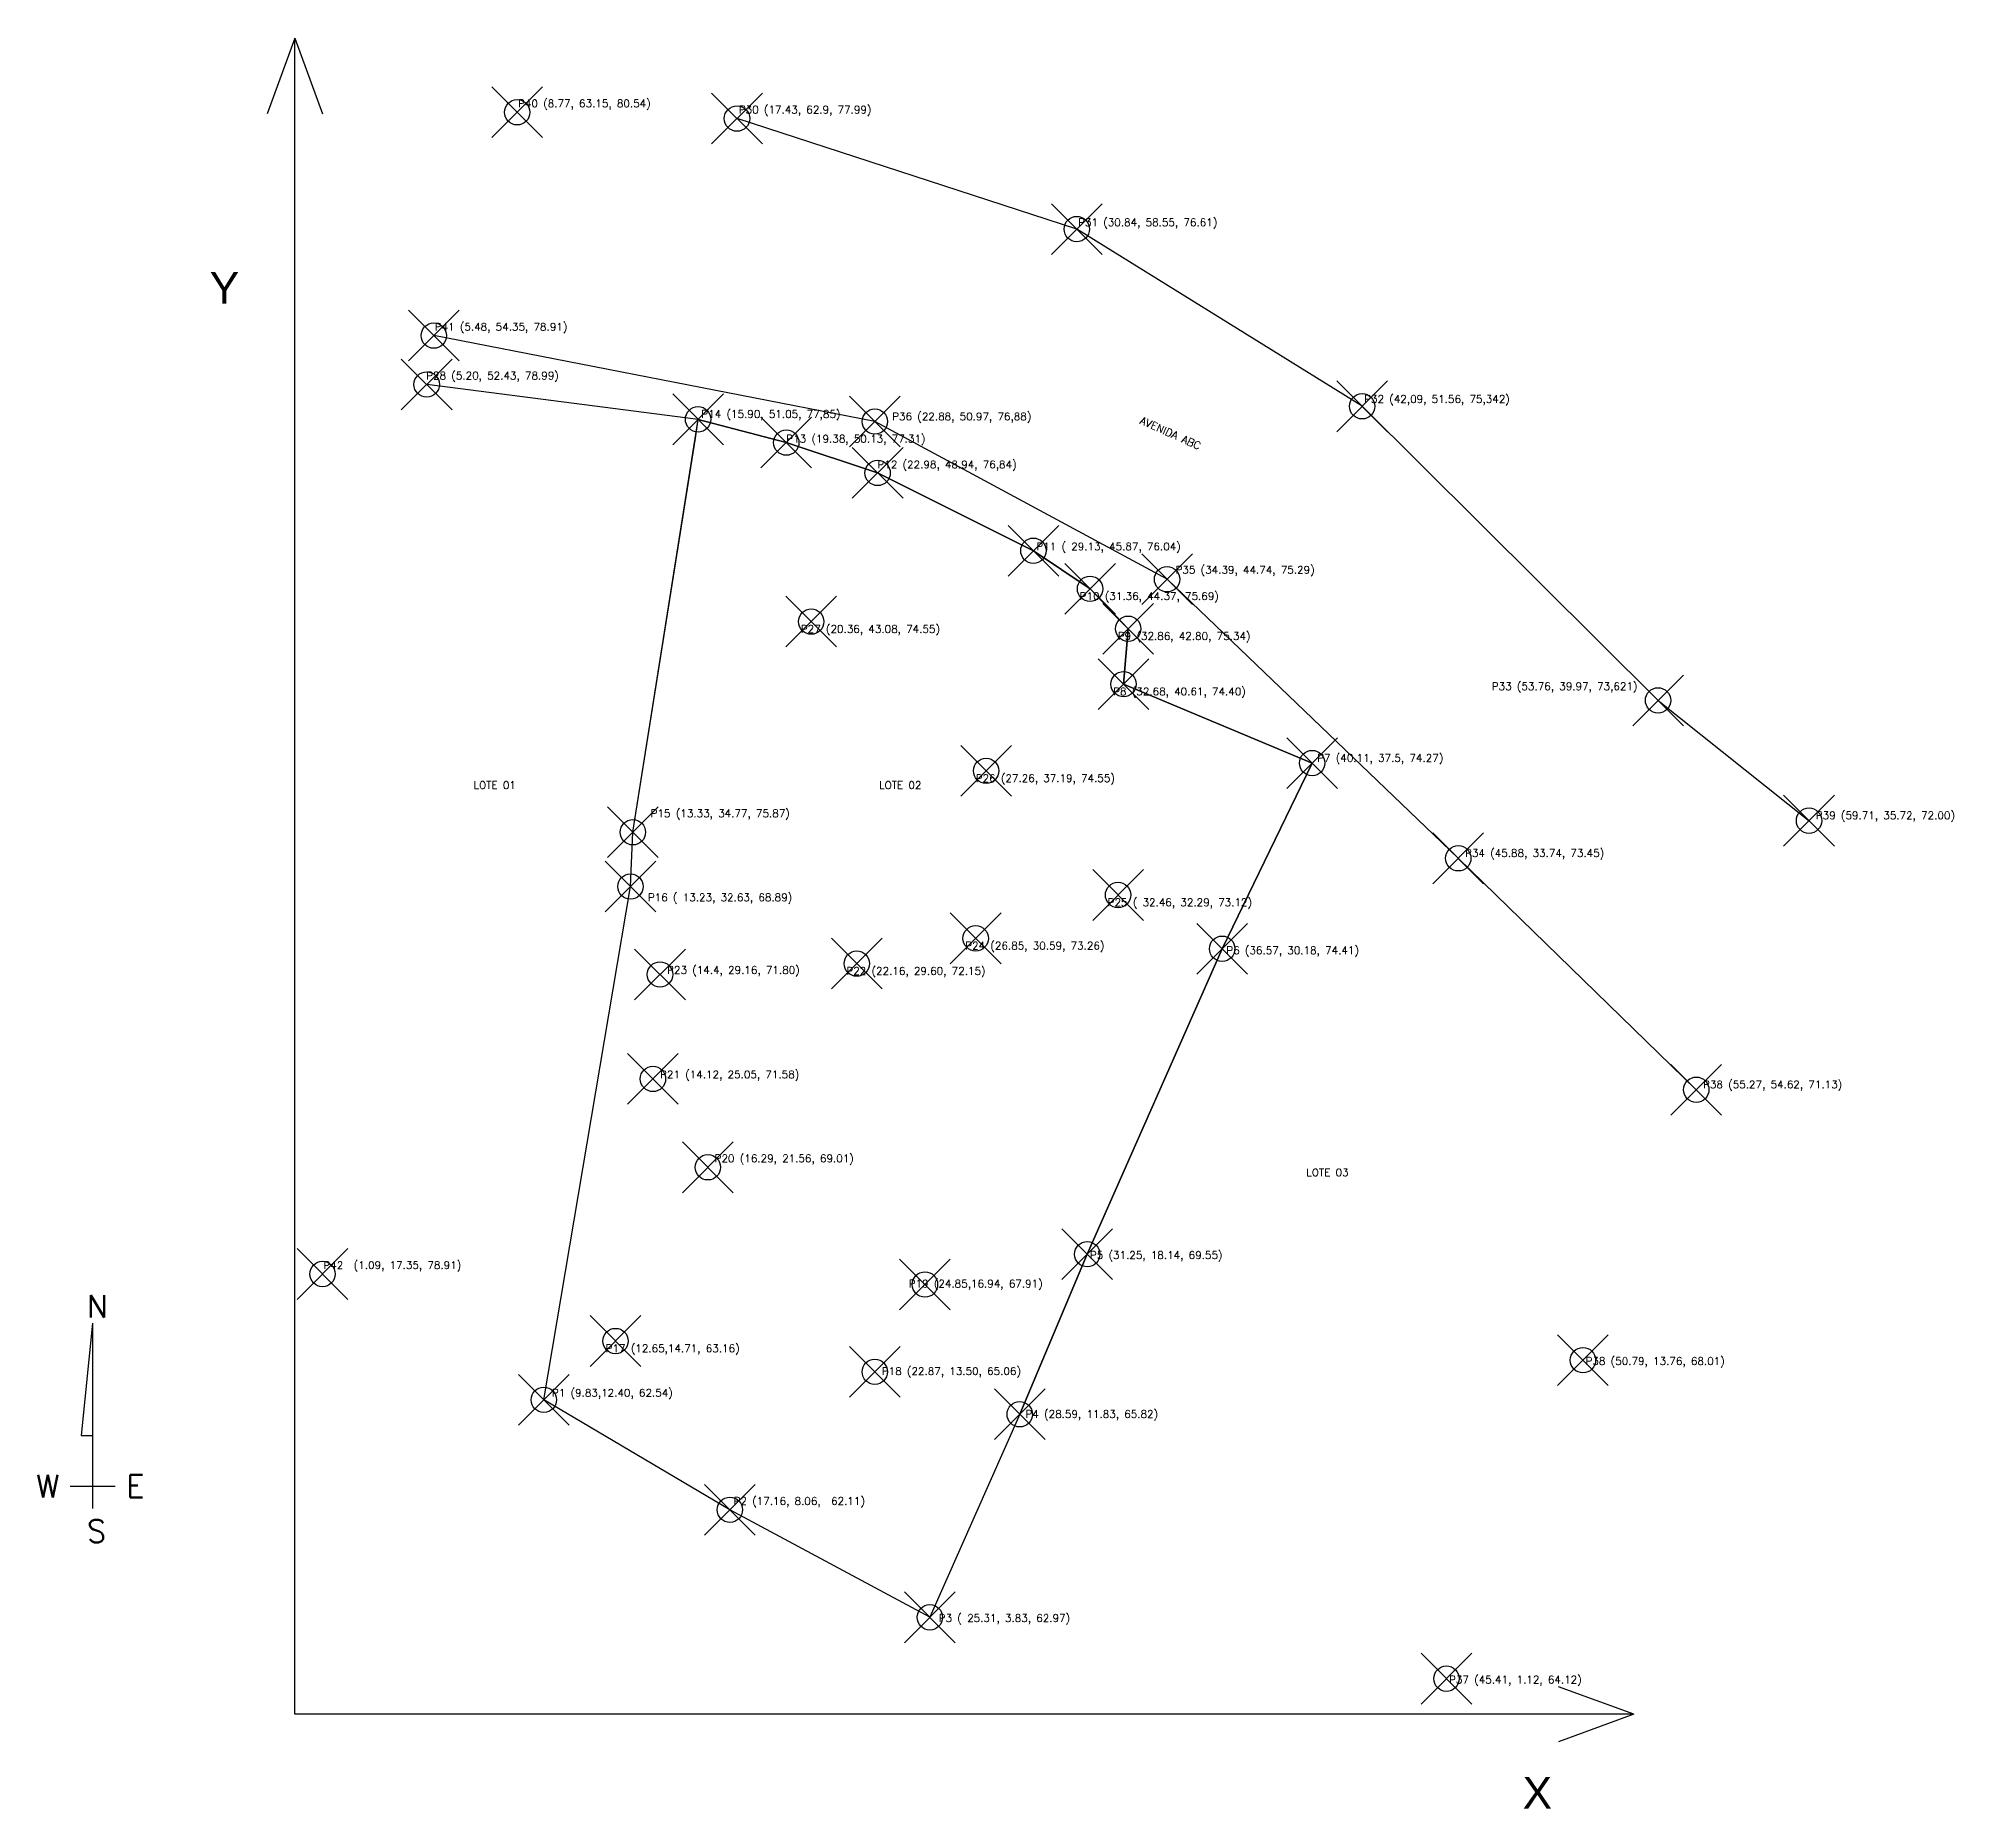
# Model space of a CAD drawing. Header units: inches. Extents: x 555647 to 1112117, y 8563097 to 17126483.
# Drawn here: x 556036.2 to 556111.7, y 8563210.8 to 8563280.6 of the extents above; entities that cross this region are included whole.
import ezdxf

# ---------------------------------------------------------------- set-up
doc = ezdxf.new("R2010")
doc.units = ezdxf.units.IN
doc.header["$MEASUREMENT"] = 0
doc.header["$PDMODE"] = 35
doc.header["$PDSIZE"] = -1
doc.linetypes.add('CONTINUO', pattern=[0])
for name, color, linetype in [('_CASA', 7, 'CONTINUO'), ('_MF', 7, 'CONTINUO'), ('_MURO', 7, 'CONTINUO'), ('_PN', 7, 'CONTINUO'), ('MF', 6, 'CONTINUO'), ('MURO', 5, 'CONTINUO'), ('PORTÃO', 1, 'Continuous')]:
    doc.layers.add(name, color=color, linetype=linetype)
doc.styles.add('ARIAL', font='ARIAL', dxfattribs={"height": 0.2})
doc.styles.add('SIMPLEX', font='simplex.shx', dxfattribs={"height": 0.3})

msp = doc.modelspace()

# ---------------------------------------------------------------- texts
at = {"color": 7, "style": 'ARIAL'}
for s, p in [('Y', (556042.93, 8563270.15)), ('X', (556094.705, 8563210.82))]:
    msp.add_text(s, height=1.248, rotation=359.99774, dxfattribs=at).set_placement(p)
at = {"layer": '_PN', "color": 7, "style": 'SIMPLEX'}
msp.add_text('AVENIDA ABC', height=0.3, rotation=335.87765, dxfattribs=at).set_placement((556079.582, 8563265.44, 74.491))
for s, p in [('LOTE 01', (556053.334, 8563251.023, 74.491)), ('LOTE 02', (556069.326, 8563251.023, 74.491)), ('LOTE 03', (556086.172, 8563235.751, 74.491))]:
    msp.add_text(s, height=0.3, dxfattribs=at).set_placement(p)

# ---------------------------------------------------------------- blocks, each defined once
blk = doc.blocks.new('SIMB_PONTO')
at = {"color": 0}
blk.add_point((0, 0), dxfattribs=at)
for tag in ['desc:', 'cota:', 'pto:']:
    blk.add_attdef(tag, (0, 0), '', height=1)
blk = doc.blocks.new('Norte2')
for p, q in [((0, 0.125), (0, -0.125)), ((0.28125, 0.0625), (0.28125, 0)), ((0.90625, 0), (0.28125, 0.0625)), ((0.90625, 0), (-0.125, 0))]:
    blk.add_line(p, q)
at = {"style": 'SIMPLEX'}
for s, p in [('W', (-0.0625, 0.3125)), ('S', (-0.3125, 0.03125)), ('N', (0.9375, 0.03125)), ('E', (-0.0625, -0.1875))]:
    blk.add_text(s, height=0.125, rotation=270, dxfattribs=at).set_placement(p)

# ---------------------------------------------------------------- linework, layer by layer
for p, q in [((556046.287, 8563280.615), (556045.201, 8563277.642)), ((556046.287, 8563214.542), (556046.287, 8563280.615)), ((556046.287, 8563280.615), (556047.373, 8563277.642)), ((556100.045, 8563254.513), (556105.999, 8563249.771, 65)), ((556092.168, 8563248.287), (556101.553, 8563239.164, 65)), ((556099.093, 8563214.542), (556096.121, 8563215.628)), ((556099.093, 8563214.542), (556046.287, 8563214.542)), ((556099.093, 8563214.542), (556096.121, 8563213.457))]:
    msp.add_line(p, q)
for points in [[(556086.405, 8563252.043), (556082.857, 8563244.722), (556077.536, 8563232.68), (556074.875, 8563226.37), (556071.33, 8563218.364), (556063.445, 8563222.604), (556056.107, 8563226.939), (556059.524, 8563247.174), (556059.62, 8563249.314), (556062.19, 8563265.593), (556062.19, 8563265.593), (556065.669, 8563264.676), (556069.271, 8563263.479), (556075.413, 8563260.414), (556077.648, 8563258.912), (556079.152, 8563257.339), (556078.969, 8563255.154), (556086.405, 8563252.043)], [(556078.969, 8563255.154), (556079.152, 8563257.339), (556077.648, 8563258.912), (556075.413, 8563260.414), (556069.271, 8563263.479), (556065.669, 8563264.676), (556062.19, 8563265.593)]]:
    msp.add_lwpolyline(points)
at = {"layer": 'MF'}
for points in [[(556100.045, 8563254.513), (556088.376, 8563266.107), (556077.123, 8563273.094), (556063.725, 8563277.45)], [(556092.168, 8563248.287), (556080.684, 8563259.288), (556069.162, 8563265.506), (556051.769, 8563268.894)]]:
    msp.add_lwpolyline(points, dxfattribs=at)
at = {"layer": 'MURO'}
msp.add_line((556062.19, 8563265.593), (556051.487, 8563266.969), dxfattribs=at)
for points in [[(556074.875, 8563226.37), (556071.33, 8563218.364), (556063.445, 8563222.604), (556056.107, 8563226.939), (556059.524, 8563247.174), (556059.62, 8563249.314), (556062.094, 8563264.857), (556062.19, 8563265.593)], [(556074.875, 8563226.37), (556077.536, 8563232.68), (556082.857, 8563244.722), (556086.405, 8563252.043)]]:
    msp.add_lwpolyline(points, dxfattribs=at)
at = {"layer": 'PORTÃO'}
msp.add_line((556086.405, 8563252.043), (556078.969, 8563255.154), dxfattribs=at)

# ---------------------------------------------------------------- block references
at = {"xscale": 7.086614173228346, "yscale": 7.086614173228346, "zscale": 7.086614173228346, "rotation": 90}
msp.add_blockref('Norte2', (556038.311, 8563223.534), dxfattribs=at)
at = {"layer": '_CASA', "color": 3}
ref = msp.add_blockref('SIMB_PONTO', (556082.857, 8563244.722, 74.417), dxfattribs=at)
ref.add_attrib('COTA', 'P6 (36.57, 30.18, 74.41)', (556083.02, 8563244.509, 74.417), dxfattribs={"layer": '0', "color": 7, "height": 0.3, "style": 'SIMPLEX'})
ref = msp.add_blockref('SIMB_PONTO', (556062.576, 8563236.105, 69.017), dxfattribs=at)
ref.add_attrib('COTA', 'P20 (16.29, 21.56, 69.01)', (556062.843, 8563236.305, 69.017), dxfattribs={"layer": '0', "color": 7, "height": 0.3, "style": 'SIMPLEX'})
at = {"layer": '_MF', "color": 40, "true_color": 0xf8d731}
ref = msp.add_blockref('SIMB_PONTO', (556055.057, 8563277.699, 65), dxfattribs=at)
ref.add_attrib('COTA', 'P40 (8.77, 63.15, 80.54)', (556055.091, 8563277.896, 65), dxfattribs={"layer": '0', "color": 7, "height": 0.3, "style": 'SIMPLEX'})
at = {"layer": '_MF', "color": 3}
ref = msp.add_blockref('SIMB_PONTO', (556063.725, 8563277.45, 77.992), dxfattribs=at)
ref.add_attrib('COTA', 'P30 (17.43, 62.9, 77.99)', (556063.796, 8563277.651, 77.992), dxfattribs={"layer": '0', "color": 7, "height": 0.3, "style": 'SIMPLEX'})
ref = msp.add_blockref('SIMB_PONTO', (556077.123, 8563273.094, 76.613), dxfattribs=at)
ref.add_attrib('COTA', 'P31 (30.84, 58.55, 76.61)', (556077.176, 8563273.208, 76.613), dxfattribs={"layer": '0', "color": 7, "height": 0.3, "style": 'SIMPLEX'})
ref = msp.add_blockref('SIMB_PONTO', (556051.769, 8563268.894, 78.917), dxfattribs=at)
ref.add_attrib('COTA', 'P41 (5.48, 54.35, 78.91)', (556051.804, 8563269.091, 78.917), dxfattribs={"layer": '0', "color": 7, "height": 0.3, "style": 'SIMPLEX'})
ref = msp.add_blockref('SIMB_PONTO', (556088.376, 8563266.107, 75.342), dxfattribs=at)
ref.add_attrib('COTA', 'P32 (42,09, 51.56, 75,342)', (556088.456, 8563266.244, 75.342), dxfattribs={"layer": '0', "color": 7, "height": 0.3, "style": 'SIMPLEX'})
ref = msp.add_blockref('SIMB_PONTO', (556069.162, 8563265.506, 76.881), dxfattribs=at)
ref.add_attrib('COTA', 'P36 (22.88, 50.97, 76,88)', (556069.843, 8563265.556, 76.881), dxfattribs={"layer": '0', "color": 7, "height": 0.3, "style": 'SIMPLEX'})
ref = msp.add_blockref('SIMB_PONTO', (556080.684, 8563259.288, 75.291), dxfattribs=at)
ref.add_attrib('COTA', 'P35 (34.39, 44.74, 75.29)', (556081.016, 8563259.511, 75.291), dxfattribs={"layer": '0', "color": 7, "height": 0.3, "style": 'SIMPLEX'})
ref = msp.add_blockref('SIMB_PONTO', (556100.045, 8563254.513, 73.621), dxfattribs=at)
ref.add_attrib('COTA', 'P33 (53.76, 39.97, 73,621)', (556093.489, 8563254.92, 73.621), dxfattribs={"layer": '0', "color": 7, "height": 0.3, "style": 'SIMPLEX'})
at = {"layer": '_MF', "color": 40, "true_color": 0xf8d731}
ref = msp.add_blockref('SIMB_PONTO', (556105.999, 8563249.771, 65), dxfattribs=at)
ref.add_attrib('COTA', 'P39 (59.71, 35.72, 72.00)', (556106.266, 8563249.828, 65), dxfattribs={"layer": '0', "color": 7, "height": 0.3, "style": 'SIMPLEX'})
at = {"layer": '_MF', "color": 3}
ref = msp.add_blockref('SIMB_PONTO', (556092.168, 8563248.287, 73.453), dxfattribs=at)
ref.add_attrib('COTA', 'P34 (45.88, 33.74, 73.45)', (556092.435, 8563248.343, 73.453), dxfattribs={"layer": '0', "color": 7, "height": 0.3, "style": 'SIMPLEX'})
at = {"layer": '_MF', "color": 40, "true_color": 0xf8d731}
ref = msp.add_blockref('SIMB_PONTO', (556101.553, 8563239.164, 65), dxfattribs=at)
ref.add_attrib('COTA', 'P38 (55.27, 54.62, 71.13)', (556101.82, 8563239.221, 65), dxfattribs={"layer": '0', "color": 7, "height": 0.3, "style": 'SIMPLEX'})
ref = msp.add_blockref('SIMB_PONTO', (556047.38, 8563231.899, 65), dxfattribs=at)
ref.add_attrib('COTA', 'P42  (1.09, 17.35, 78.91)', (556047.414, 8563232.097, 65), dxfattribs={"layer": '0', "color": 7, "height": 0.3, "style": 'SIMPLEX'})
at = {"layer": '_MURO', "color": 3}
ref = msp.add_blockref('SIMB_PONTO', (556051.487, 8563266.969, 78.995), dxfattribs=at)
ref.add_attrib('COTA', 'P28 (5.20, 52.43, 78.99)', (556051.468, 8563267.168, 78.995), dxfattribs={"layer": '0', "color": 7, "height": 0.3, "style": 'SIMPLEX'})
ref = msp.add_blockref('SIMB_PONTO', (556062.19, 8563265.593, 77.853), dxfattribs=at)
ref.add_attrib('COTA', 'P14 (15.90, 51.05, 77,85)', (556062.318, 8563265.654, 77.853), dxfattribs={"layer": '0', "color": 7, "height": 0.3, "style": 'SIMPLEX'})
ref = msp.add_blockref('SIMB_PONTO', (556065.669, 8563264.676, 77.312), dxfattribs=at)
ref.add_attrib('COTA', 'P13 (19.38, 50.13, 77.31)', (556065.669, 8563264.676), dxfattribs={"layer": '0', "color": 7, "height": 0.3, "style": 'SIMPLEX'})
ref = msp.add_blockref('SIMB_PONTO', (556069.271, 8563263.479, 76.848), dxfattribs=at)
ref.add_attrib('COTA', 'P12 (22.98, 48.94, 76,84)', (556069.262, 8563263.663, 76.848), dxfattribs={"layer": '0', "color": 7, "height": 0.3, "style": 'SIMPLEX'})
ref = msp.add_blockref('SIMB_PONTO', (556075.413, 8563260.414, 76.045), dxfattribs=at)
ref.add_attrib('COTA', 'P11 ( 29.13, 45.87, 76.04)', (556075.53, 8563260.431, 76.045), dxfattribs={"layer": '0', "color": 7, "height": 0.3, "style": 'SIMPLEX'})
ref = msp.add_blockref('SIMB_PONTO', (556077.648, 8563258.912, 75.693), dxfattribs=at)
ref.add_attrib('COTA', 'P10 (31.36, 44.37, 75.69)', (556077.238, 8563258.472, 75.693), dxfattribs={"layer": '0', "color": 7, "height": 0.3, "style": 'SIMPLEX'})
ref = msp.add_blockref('SIMB_PONTO', (556079.152, 8563257.339, 75.342), dxfattribs=at)
ref.add_attrib('COTA', 'P9 (32.86, 42.80, 75.34)', (556078.742, 8563256.899, 75.342), dxfattribs={"layer": '0', "color": 7, "height": 0.3, "style": 'SIMPLEX'})
ref = msp.add_blockref('SIMB_PONTO', (556078.969, 8563255.154, 74.402), dxfattribs=at)
ref.add_attrib('COTA', 'P8 (32.68, 40.61, 74.40)', (556078.559, 8563254.714, 74.402), dxfattribs={"layer": '0', "color": 7, "height": 0.3, "style": 'SIMPLEX'})
ref = msp.add_blockref('SIMB_PONTO', (556086.405, 8563252.043, 74.278), dxfattribs=at)
ref.add_attrib('COTA', 'P7 (40.11, 37.5, 74.27)', (556086.602, 8563252.094, 74.278), dxfattribs={"layer": '0', "color": 7, "height": 0.3, "style": 'SIMPLEX'})
ref = msp.add_blockref('SIMB_PONTO', (556059.62, 8563249.314, 75.877), dxfattribs=at)
ref.add_attrib('COTA', 'P15 (13.33, 34.77, 75.87)', (556060.32, 8563249.909, -0.077), dxfattribs={"layer": '0', "color": 7, "height": 0.3, "style": 'SIMPLEX'})
ref = msp.add_blockref('SIMB_PONTO', (556059.524, 8563247.174, 68.895), dxfattribs=at)
ref.add_attrib('COTA', 'P16 ( 13.23, 32.63, 68.89)', (556060.209, 8563246.595, 68.895), dxfattribs={"layer": '0', "color": 7, "height": 0.3, "style": 'SIMPLEX'})
ref = msp.add_blockref('SIMB_PONTO', (556060.688, 8563243.708, 71.589), dxfattribs=at)
ref.add_attrib('COTA', 'P23 (14.4, 29.16, 71.80)', (556060.968, 8563243.733, 71.589), dxfattribs={"layer": '0', "color": 7, "height": 0.3, "style": 'SIMPLEX'})
ref = msp.add_blockref('SIMB_PONTO', (556060.411, 8563239.59, 71.589), dxfattribs=at)
ref.add_attrib('COTA', 'P21 (14.12, 25.05, 71.58)', (556060.691, 8563239.615, 71.589), dxfattribs={"layer": '0', "color": 7, "height": 0.3, "style": 'SIMPLEX'})
ref = msp.add_blockref('SIMB_PONTO', (556077.536, 8563232.68, 69.559), dxfattribs=at)
ref.add_attrib('COTA', 'P5 (31.25, 18.14, 69.55)', (556077.64, 8563232.493, 69.559), dxfattribs={"layer": '0', "color": 7, "height": 0.3, "style": 'SIMPLEX'})
at = {"layer": '_MURO', "color": 40, "true_color": 0xf8d731}
ref = msp.add_blockref('SIMB_PONTO', (556097.084, 8563228.502, 65), dxfattribs=at)
ref.add_attrib('COTA', 'P38 (50.79, 13.76, 68.01)', (556097.187, 8563228.316, 65), dxfattribs={"layer": '0', "color": 7, "height": 0.3, "style": 'SIMPLEX'})
at = {"layer": '_MURO', "color": 3}
ref = msp.add_blockref('SIMB_PONTO', (556056.107, 8563226.939, 62.547), dxfattribs=at)
ref.add_attrib('COTA', 'P1 (9.83,12.40, 62.54)', (556056.426, 8563227.064, 62.547), dxfattribs={"layer": '0', "color": 7, "height": 0.3, "style": 'SIMPLEX'})
ref = msp.add_blockref('SIMB_PONTO', (556074.875, 8563226.37, 65.821), dxfattribs=at)
ref.add_attrib('COTA', 'P4 (28.59, 11.83, 65.82)', (556075.1, 8563226.227, 65.821), dxfattribs={"layer": '0', "color": 7, "height": 0.3, "style": 'SIMPLEX'})
ref = msp.add_blockref('SIMB_PONTO', (556063.445, 8563222.604, 62.119), dxfattribs=at)
ref.add_attrib('COTA', 'P2 (17.16, 8.06,  62.11)', (556063.59, 8563222.798), dxfattribs={"layer": '0', "color": 7, "height": 0.3, "style": 'SIMPLEX'})
ref = msp.add_blockref('SIMB_PONTO', (556071.33, 8563218.364, 62.977), dxfattribs=at)
ref.add_attrib('COTA', 'P3 ( 25.31, 3.83, 62.97)', (556071.681, 8563218.183, 62.977), dxfattribs={"layer": '0', "color": 7, "height": 0.3, "style": 'SIMPLEX'})
at = {"layer": '_MURO', "color": 40, "true_color": 0xf8d731}
ref = msp.add_blockref('SIMB_PONTO', (556091.701, 8563215.946, 65), dxfattribs=at)
ref.add_attrib('COTA', 'P37 (45.41, 1.12, 64.12)', (556091.804, 8563215.759, 65), dxfattribs={"layer": '0', "color": 7, "height": 0.3, "style": 'SIMPLEX'})
at = {"layer": '_PN', "color": 3}
ref = msp.add_blockref('SIMB_PONTO', (556066.652, 8563257.618, 74.555), dxfattribs=at)
ref.add_attrib('COTA', 'P27 (20.36, 43.08, 74.55)', (556066.242, 8563257.178, 74.555), dxfattribs={"layer": '0', "color": 7, "height": 0.3, "style": 'SIMPLEX'})
ref = msp.add_blockref('SIMB_PONTO', (556073.549, 8563251.735, 74.555), dxfattribs=at)
ref.add_attrib('COTA', 'P26 (27.26, 37.19, 74.55)', (556073.139, 8563251.295, 74.555), dxfattribs={"layer": '0', "color": 7, "height": 0.3, "style": 'SIMPLEX'})
ref = msp.add_blockref('SIMB_PONTO', (556078.751, 8563246.841, 74.555), dxfattribs=at)
ref.add_attrib('COTA', 'P25 ( 32.46, 32.29, 73.12)', (556078.341, 8563246.401, 74.555), dxfattribs={"layer": '0', "color": 7, "height": 0.3, "style": 'SIMPLEX'})
ref = msp.add_blockref('SIMB_PONTO', (556073.136, 8563245.132, 74.555), dxfattribs=at)
ref.add_attrib('COTA', 'P24 (26.85, 30.59, 73.26)', (556072.726, 8563244.692, 74.555), dxfattribs={"layer": '0', "color": 7, "height": 0.3, "style": 'SIMPLEX'})
ref = msp.add_blockref('SIMB_PONTO', (556068.448, 8563244.136, 74.555), dxfattribs=at)
ref.add_attrib('COTA', 'P22 (22.16, 29.60, 72.15)', (556068.038, 8563243.696, 74.555), dxfattribs={"layer": '0', "color": 7, "height": 0.3, "style": 'SIMPLEX'})
ref = msp.add_blockref('SIMB_PONTO', (556071.135, 8563231.485, 67.919), dxfattribs=at)
ref.add_attrib('COTA', 'P19 (24.85,16.94, 67.91)', (556070.496, 8563231.37, 67.919), dxfattribs={"layer": '0', "color": 7, "height": 0.3, "style": 'SIMPLEX'})
ref = msp.add_blockref('SIMB_PONTO', (556058.935, 8563229.257, 63.163), dxfattribs=at)
ref.add_attrib('COTA', 'P17 (12.65,14.71, 63.16)', (556058.545, 8563228.817, 63.163), dxfattribs={"layer": '0', "color": 7, "height": 0.3, "style": 'SIMPLEX'})
ref = msp.add_blockref('SIMB_PONTO', (556069.158, 8563228.045, 65.064), dxfattribs=at)
ref.add_attrib('COTA', 'P18 (22.87, 13.50, 65.06)', (556069.434, 8563227.919, 65.064), dxfattribs={"layer": '0', "color": 7, "height": 0.3, "style": 'SIMPLEX'})

msp.set_redraw_order([(e.dxf.handle, doc.entitydb.next_handle()) for e in msp.query("TEXT MTEXT ATTDEF DIMENSION ARC_DIMENSION")])  # texts and dimensions are drawn at this point

doc.saveas('drawing.dxf')
